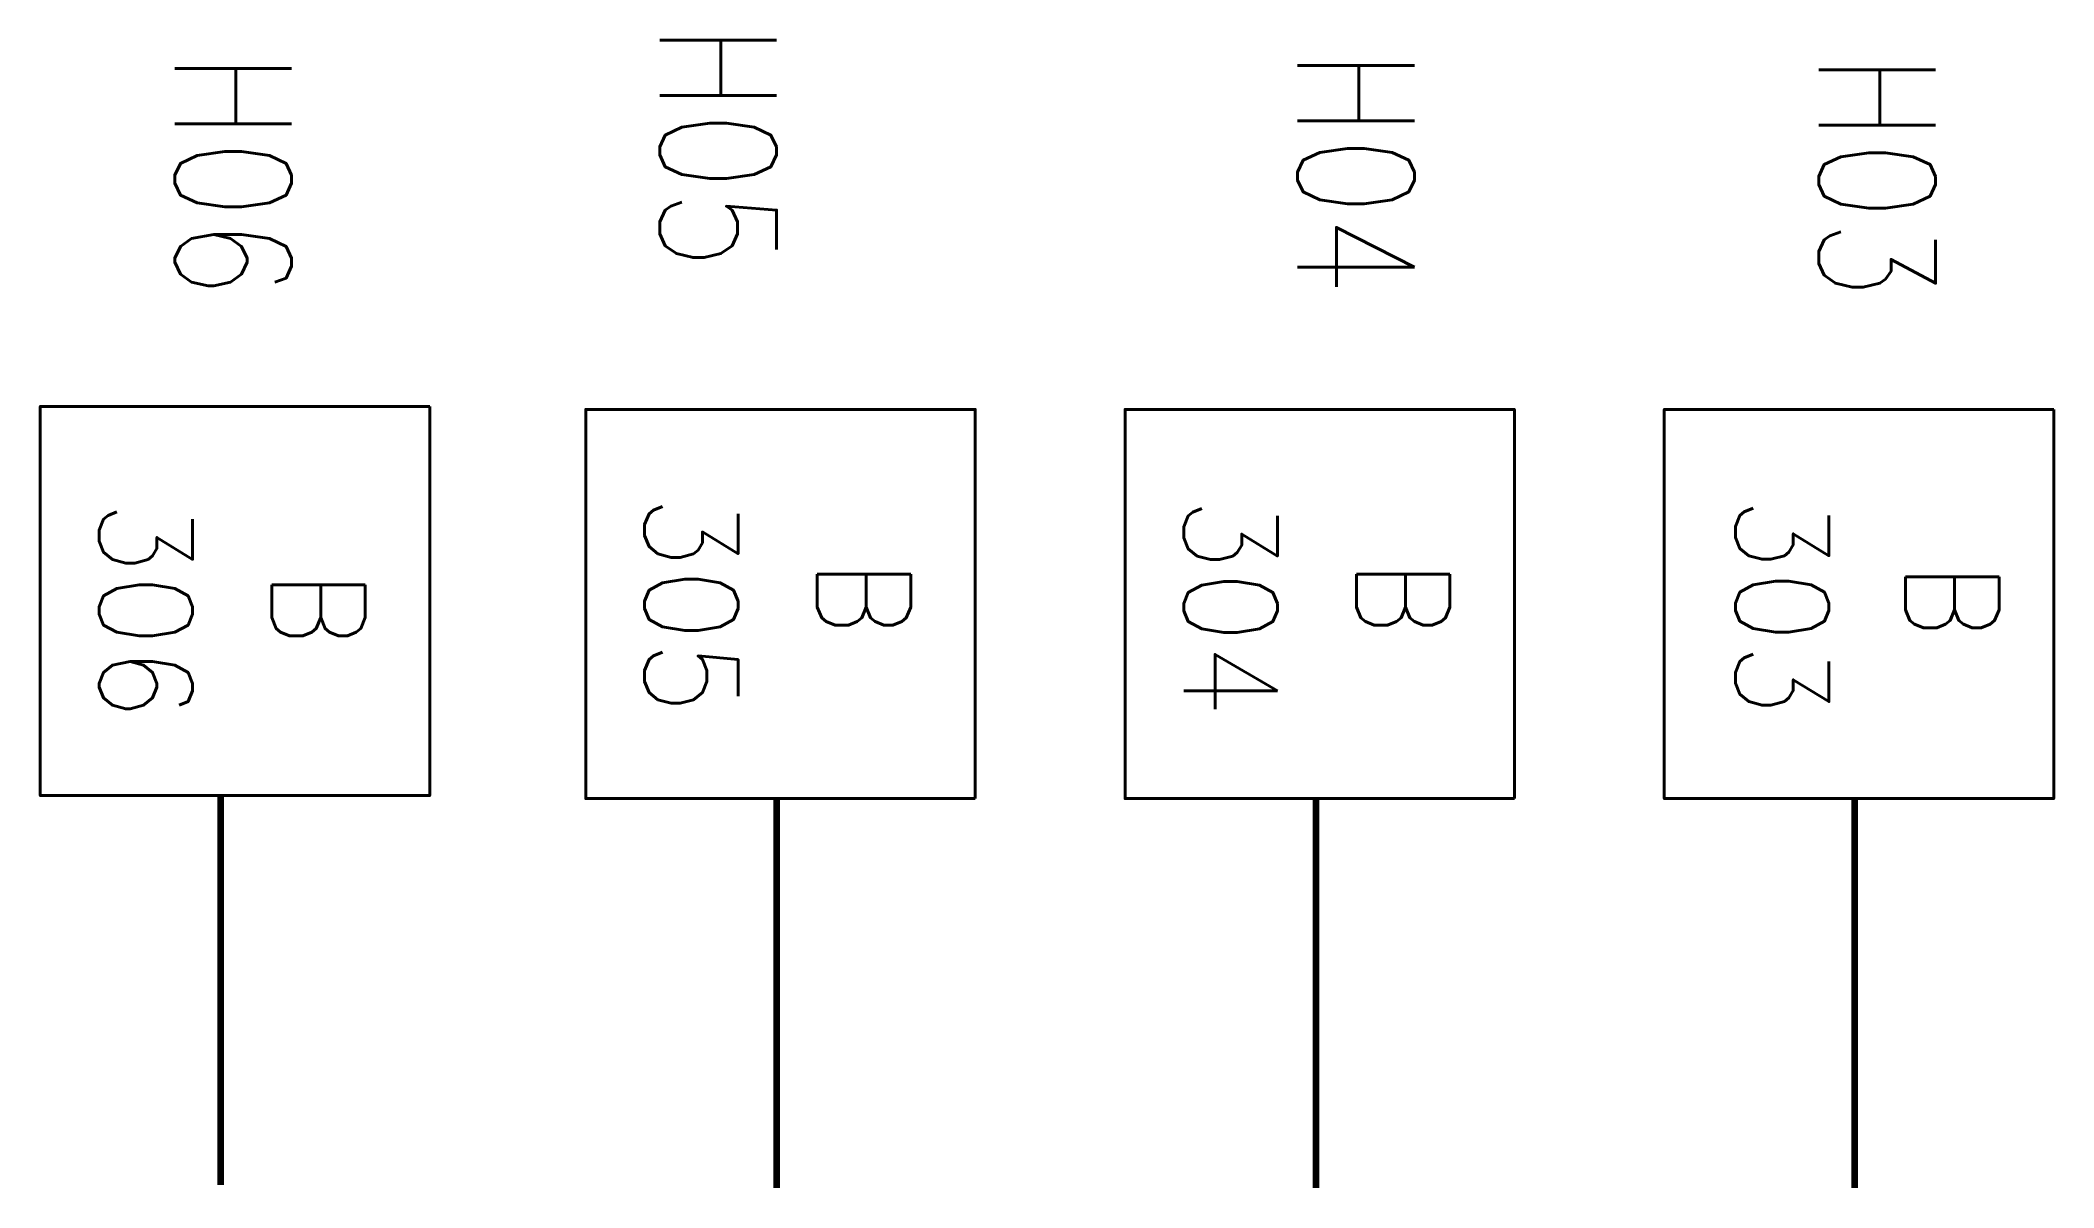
# Model space of a CAD drawing. Header units: metres. Extents: x 65984 to 144644, y -19036 to 23726.
# Drawn here: x 126305.6 to 126400.5, y 5783.9 to 5838.1 of the extents above; entities that cross this region are included whole.
import ezdxf
from ezdxf.enums import TextEntityAlignment as Align

# ---------------------------------------------------------------- set-up
doc = ezdxf.new("R2010")
doc.units = ezdxf.units.M
doc.header["$MEASUREMENT"] = 0
doc.layers.add('GRID STATION  04', color=7, linetype='Continuous', lineweight=40)
doc.styles.add('Style-STANDARD', font='STANDARD.shx')

msp = doc.modelspace()

# ---------------------------------------------------------------- texts
at = {"layer": 'GRID STATION  04', "color": 36, "linetype": 'Continuous', "lineweight": 40, "style": 'Style-STANDARD', "width": 0.866667}
msp.add_text('H05', height=5.5107, rotation=270, dxfattribs=at).set_placement((126337.551, 5833.031), align=Align.MIDDLE_CENTER)
at = {"layer": 'GRID STATION  04', "color": 251, "linetype": 'Continuous', "lineweight": 40, "style": 'Style-STANDARD', "width": 0.866667}
msp.add_text('H06', height=5.5107, rotation=270, dxfattribs=at).set_placement((126314.68, 5831.69), align=Align.MIDDLE_CENTER)
at = {"layer": 'GRID STATION  04', "color": 30, "linetype": 'Continuous', "lineweight": 40, "style": 'Style-STANDARD', "width": 0.866667}
msp.add_text('H04', height=5.5107, rotation=270, dxfattribs=at).set_placement((126367.632, 5831.839), align=Align.MIDDLE_CENTER)
at = {"layer": 'GRID STATION  04', "color": 200, "linetype": 'Continuous', "lineweight": 40, "style": 'Style-STANDARD', "width": 0.866667}
msp.add_text('H03', height=5.5107, rotation=270, dxfattribs=at).set_placement((126392.215, 5831.635), align=Align.MIDDLE_CENTER)
at = {"layer": 'GRID STATION  04', "color": 251, "linetype": 'Continuous', "lineweight": 40, "style": 'Style-STANDARD'}
for s, height, p in [('306', 4.4085, (126310.56, 5811.154)), ('B', 4.409, (126318.702, 5811.244))]:
    msp.add_text(s, height=height, rotation=270, dxfattribs=at).set_placement(p, align=Align.MIDDLE_CENTER)
at = {"layer": 'GRID STATION  04', "color": 36, "linetype": 'Continuous', "lineweight": 40, "style": 'Style-STANDARD'}
for s, height, p in [('305', 4.4085, (126336.288, 5811.418)), ('B', 4.409, (126344.429, 5811.747))]:
    msp.add_text(s, height=height, rotation=270, dxfattribs=at).set_placement(p, align=Align.MIDDLE_CENTER)
at = {"layer": 'GRID STATION  04', "color": 30, "linetype": 'Continuous', "lineweight": 40, "style": 'Style-STANDARD'}
for s, height, p in [('304', 4.4085, (126361.721, 5811.313)), ('B', 4.409, (126369.863, 5811.747))]:
    msp.add_text(s, height=height, rotation=270, dxfattribs=at).set_placement(p, align=Align.MIDDLE_CENTER)
at = {"layer": 'GRID STATION  04', "color": 200, "linetype": 'Continuous', "lineweight": 40, "style": 'Style-STANDARD'}
for s, height, p in [('303', 4.4085, (126387.733, 5811.329)), ('B', 4.409, (126395.758, 5811.62))]:
    msp.add_text(s, height=height, rotation=270, dxfattribs=at).set_placement(p, align=Align.MIDDLE_CENTER)

# ---------------------------------------------------------------- linework, layer by layer
at = {"layer": 'GRID STATION  04', "color": 251, "linetype": 'Continuous', "lineweight": 140, "ltscale": 0.588932}
msp.add_line((126314.091, 5784.048), (126314.091, 5802.417), dxfattribs=at)
at = {"layer": 'GRID STATION  04', "color": 36, "linetype": 'Continuous', "lineweight": 140, "ltscale": 0.588932}
msp.add_line((126340.302, 5802.276), (126340.302, 5783.907), dxfattribs=at)
at = {"layer": 'GRID STATION  04', "color": 30, "linetype": 'Continuous', "lineweight": 140, "ltscale": 0.588932}
msp.add_line((126365.735, 5802.276), (126365.735, 5783.907), dxfattribs=at)
at = {"layer": 'GRID STATION  04', "color": 200, "linetype": 'Continuous', "lineweight": 140, "ltscale": 0.588932}
msp.add_line((126391.168, 5783.907), (126391.168, 5802.276), dxfattribs=at)
at = {"layer": 'GRID STATION  04', "color": 251, "linetype": 'Continuous', "lineweight": 40, "ltscale": 0.588932, "flags": 128}
msp.add_lwpolyline([(126323.949, 5820.786), (126323.949, 5802.417), (126305.58, 5802.417), (126305.58, 5820.786)], close=True, dxfattribs=at)
at = {"layer": 'GRID STATION  04', "color": 36, "linetype": 'Continuous', "lineweight": 40, "ltscale": 0.588932, "flags": 128}
msp.add_lwpolyline([(126349.677, 5802.276), (126349.677, 5820.644), (126331.308, 5820.644), (126331.308, 5802.276)], close=True, dxfattribs=at)
at = {"layer": 'GRID STATION  04', "color": 30, "linetype": 'Continuous', "lineweight": 40, "ltscale": 0.588932, "flags": 128}
msp.add_lwpolyline([(126375.11, 5802.276), (126375.11, 5820.645), (126356.741, 5820.645), (126356.741, 5802.276)], close=True, dxfattribs=at)
at = {"layer": 'GRID STATION  04', "color": 200, "linetype": 'Continuous', "lineweight": 40, "ltscale": 0.588932, "flags": 128}
msp.add_lwpolyline([(126400.543, 5820.645), (126400.543, 5802.276), (126382.174, 5802.276), (126382.174, 5820.645)], close=True, dxfattribs=at)

msp.set_redraw_order([(e.dxf.handle, doc.entitydb.next_handle()) for e in msp.query("TEXT MTEXT ATTDEF DIMENSION ARC_DIMENSION")])  # texts and dimensions are drawn at this point

doc.saveas('drawing.dxf')
